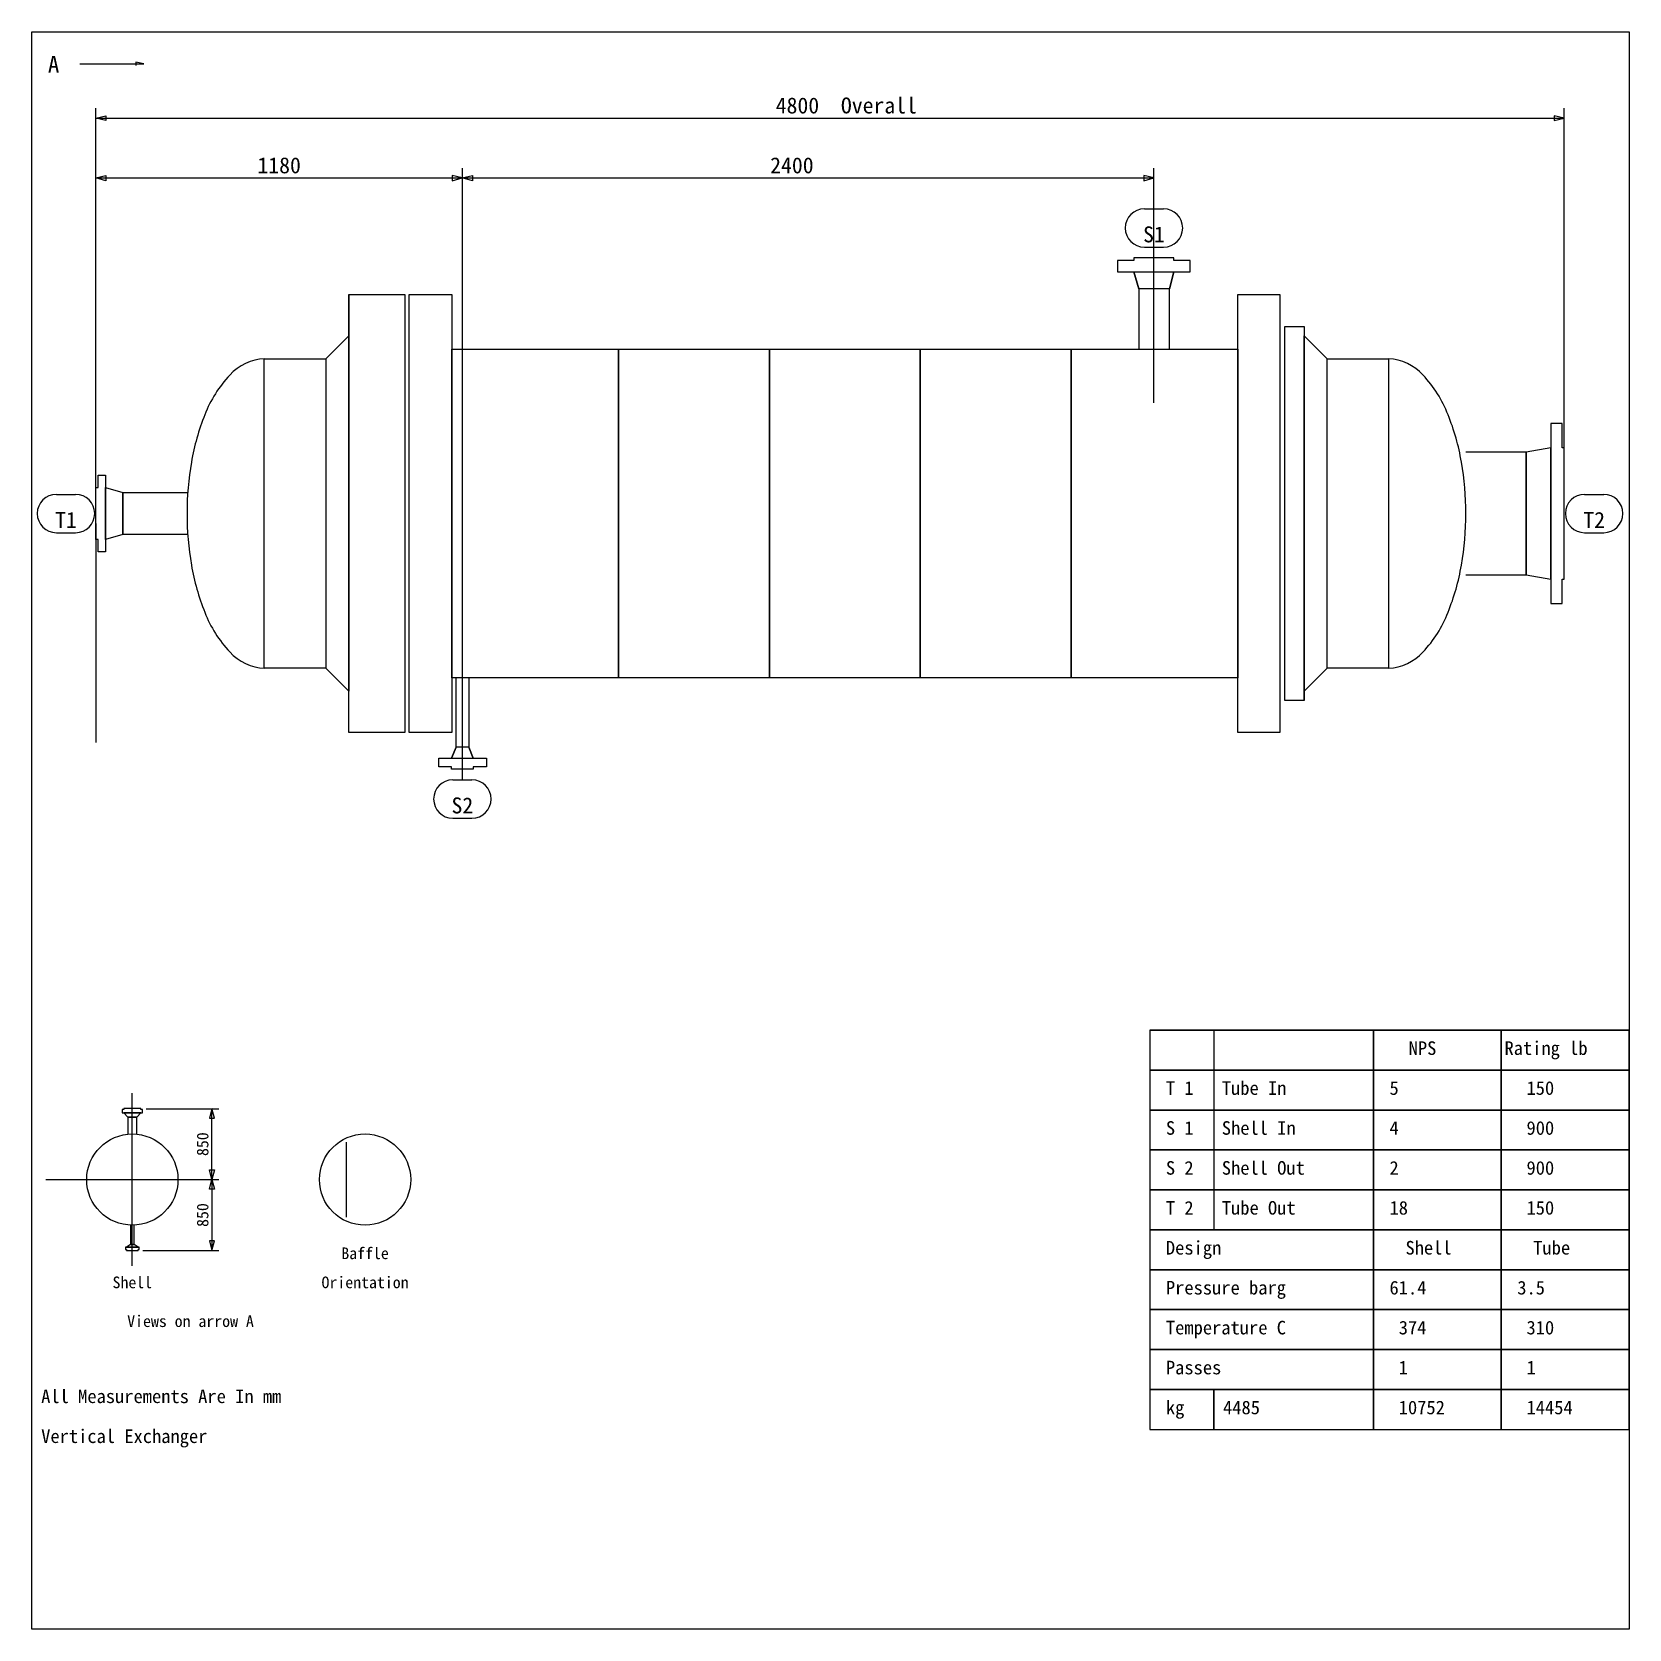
# Model space of a CAD drawing. Header units: millimetres. Extents: x -3006 to 2296, y -71 to 9552.
# Drawn here: x -1926 to -945, y 4250 to 5231 of the extents above; entities that cross this region are included whole.
import ezdxf
from ezdxf.enums import TextEntityAlignment as Align

# ---------------------------------------------------------------- set-up
doc = ezdxf.new("R2010")
doc.units = ezdxf.units.MM
for name, color, linetype in [('1', 7, 'Continuous'), ('11', 7, 'Continuous'), ('12', 7, 'Continuous'), ('2', 7, 'Continuous'), ('7', 7, 'Continuous'), ('8', 7, 'Continuous')]:
    doc.layers.add(name, color=color, linetype=linetype)

msp = doc.modelspace()

# ---------------------------------------------------------------- texts
at = {"layer": '1'}
msp.add_text('A', height=10.294, dxfattribs=at).set_placement((-1915.807, 5216.041), align=Align.TOP_LEFT)
for s, height, p in [('4800  Overall', 9.80392, (-1425.69, 5177.782)), ('1180', 9.8039, (-1773.866, 5141.043)), ('2400', 9.8039, (-1459.119, 5141.043)), ('S1', 9.8039, (-1236.85, 5098.641)), ('T1', 9.8039, (-1904.725, 4923.374)), ('T2', 9.8039, (-966.655, 4923.374)), ('S2', 9.8039, (-1661.388, 4748.107))]:
    msp.add_text(s, height=height, dxfattribs=at).set_placement(p, align=Align.BOTTOM_CENTER)
for p in [(-1815.147, 4548.028), (-1815.147, 4504.503)]:
    msp.add_text('850', height=7.1429, rotation=90, dxfattribs=at).set_placement(p, align=Align.BOTTOM_CENTER)
for s, height, p in [('Baffle', 7.1429, (-1721.129, 4484.599)), ('Shell', 7.1429, (-1863.986, 4466.742)), ('Orientation', 7.14286, (-1721.129, 4466.742)), ('Views on arrow A', 7.14286, (-1828.272, 4442.932))]:
    msp.add_text(s, height=height, dxfattribs=at).set_placement(p, align=Align.TOP_CENTER)
at = {"layer": '12'}
for s, height, p in [('NPS', 8.3333, (-1080.513, 4611.139)), ('Rating lb', 8.3333, (-1021.689, 4611.139)), ('T 1', 8.3333, (-1229.532, 4586.63)), ('Tube In', 8.3333, (-1195.219, 4586.63)), ('5', 8.333, (-1092.277, 4586.63)), (' 150', 8.3333, (-1013.846, 4586.63)), ('S 1', 8.3333, (-1229.532, 4562.12)), ('Shell In', 8.3333, (-1195.219, 4562.12)), ('4', 8.333, (-1092.277, 4562.12)), (' 900', 8.3333, (-1013.846, 4562.12)), ('S 2', 8.3333, (-1229.532, 4537.61)), ('Shell Out', 8.3333, (-1195.219, 4537.61)), ('2', 8.333, (-1092.277, 4537.61)), (' 900', 8.3333, (-1013.846, 4537.61)), ('T 2', 8.3333, (-1229.532, 4513.1)), ('Tube Out', 8.3333, (-1195.219, 4513.1)), ('18', 8.3333, (-1092.277, 4513.1)), (' 150', 8.3333, (-1013.846, 4513.1)), ('Design', 8.3333, (-1229.532, 4488.59)), ('Shell', 8.3333, (-1082.473, 4488.59)), ('Tube', 8.3333, (-1004.042, 4488.59)), ('Pressure barg', 8.33333, (-1229.532, 4464.081)), ('61.4', 8.3333, (-1092.277, 4464.081)), ('3.5', 8.3333, (-1013.846, 4464.081)), ('Temperature C', 8.33333, (-1229.532, 4439.571)), (' 374', 8.3333, (-1092.277, 4439.571)), (' 310', 8.3333, (-1013.846, 4439.571)), ('Passes', 8.3333, (-1229.532, 4415.061)), (' 1', 8.3333, (-1092.277, 4415.061)), (' 1', 8.3333, (-1013.846, 4415.061)), (' All Measurements Are In mm', 8.33333, (-1925.611, 4397.414)), ('kg', 8.3333, (-1229.532, 4390.551)), (' 4485', 8.3333, (-1200.121, 4390.551)), (' 10752', 8.3333, (-1092.277, 4390.551)), (' 14454', 8.3333, (-1013.846, 4390.551)), (' Vertical Exchanger', 8.33333, (-1925.611, 4372.904))]:
    msp.add_text(s, height=height, dxfattribs=at).set_placement(p, align=Align.TOP_LEFT)

# ---------------------------------------------------------------- linework, layer by layer
at = {"layer": '1'}
for p, q in [((-1896.199, 5211.14), (-1856.983, 5211.14)), ((-1886.343, 4941.266), (-1886.343, 5183.91)), ((-985.038, 4941.266), (-985.038, 5183.91)), ((-1886.343, 5075.646), (-1886.343, 5147.171)), ((-1661.388, 4772.126), (-1661.388, 5147.171)), ((-1236.85, 5003.007), (-1236.85, 5147.171)), ((-1242.732, 5122.171), (-1230.968, 5122.171)), ((-1242.732, 5098.641), (-1230.968, 5098.641)), ((-1910.608, 4946.903), (-1898.843, 4946.903)), ((-972.538, 4946.903), (-960.773, 4946.903)), ((-1910.608, 4923.374), (-1898.843, 4923.374)), ((-1886.343, 4929.011), (-1886.343, 4794.631)), ((-972.538, 4923.374), (-960.773, 4923.374)), ((-1667.271, 4771.636), (-1655.506, 4771.636)), ((-1667.271, 4748.107), (-1655.506, 4748.107)), ((-1863.986, 4473.259), (-1863.986, 4579.272)), ((-1855.413, 4569.791), (-1810.98, 4569.791)), ((-1916.992, 4526.266), (-1810.98, 4526.266)), ((-1857.52, 4482.74), (-1810.98, 4482.74))]:
    msp.add_line(p, q, dxfattribs=at)
for points in [[(-1856.983, 5211.14), (-1861.885, 5212.12), (-1861.885, 5210.159)], [(-1886.343, 5177.782), (-1880.231, 5179.264), (-1880.231, 5176.301), (-1886.343, 5177.782), (-985.038, 5177.782), (-991.15, 5179.264), (-991.15, 5176.301), (-985.038, 5177.782)], [(-1886.343, 5141.108), (-1880.231, 5142.59), (-1880.231, 5139.441), (-1886.343, 5141.108), (-1661.481, 5141.108), (-1667.593, 5142.59), (-1667.593, 5139.441), (-1661.481, 5141.108)], [(-1661.481, 5141.108), (-1655.183, 5142.59), (-1655.183, 5139.441), (-1661.481, 5141.108), (-1236.943, 5141.108), (-1243.055, 5142.59), (-1243.055, 5139.441), (-1236.943, 5141.108)], [(-1815.168, 4526.266), (-1816.607, 4532.226), (-1813.626, 4532.226), (-1815.168, 4526.266), (-1815.168, 4569.842), (-1816.607, 4563.881), (-1813.626, 4563.881), (-1815.168, 4569.842)], [(-1815.168, 4526.266), (-1813.626, 4520.305), (-1816.607, 4520.305), (-1815.168, 4526.266), (-1815.168, 4482.689), (-1813.626, 4488.65), (-1816.607, 4488.65), (-1815.168, 4482.689)]]:
    msp.add_lwpolyline(points, dxfattribs=at)
for centre, start, end in [((-1242.732, 5110.406), 90, 270), ((-1230.968, 5110.406), 270, 90), ((-1910.608, 4935.139), 90, 270), ((-1898.843, 4935.139), 270, 90), ((-972.538, 4935.139), 90, 270), ((-960.773, 4935.139), 270, 90), ((-1667.271, 4759.871), 90, 270), ((-1655.506, 4759.871), 270, 90)]:
    msp.add_arc(centre, 11.765, start, end, dxfattribs=at)
at = {"layer": '11'}
for points in [[(-1925.611, 5230.757), (-945.219, 5230.757), (-945.219, 4250.364), (-1925.611, 4250.364), (-1925.611, 5230.757)], [(-1239.336, 4618.002), (-945.219, 4618.002), (-1239.336, 4618.002), (-1239.336, 4593.492), (-945.219, 4593.492), (-1239.336, 4593.492), (-1239.336, 4568.983), (-945.219, 4568.983), (-1239.336, 4568.983), (-1239.336, 4544.473), (-945.219, 4544.473), (-1239.336, 4544.473), (-1239.336, 4519.963), (-945.219, 4519.963), (-1239.336, 4519.963), (-1239.336, 4495.453), (-945.219, 4495.453), (-1239.336, 4495.453), (-1239.336, 4470.943), (-945.219, 4470.943), (-1239.336, 4470.943), (-1239.336, 4446.434), (-945.219, 4446.434), (-1239.336, 4446.434), (-1239.336, 4421.924), (-945.219, 4421.924), (-1239.336, 4421.924), (-1239.336, 4397.414), (-945.219, 4397.414), (-1239.336, 4397.414), (-1239.336, 4372.904), (-1200.121, 4372.904), (-1200.121, 4397.414), (-1200.121, 4372.904), (-1102.081, 4372.904), (-1102.081, 4618.002), (-1102.081, 4372.904), (-1023.65, 4372.904), (-1023.65, 4618.002), (-1023.65, 4372.904), (-945.219, 4372.904), (-945.219, 4618.002), (-1200.121, 4618.002), (-1200.121, 4495.453)]]:
    msp.add_lwpolyline(points, dxfattribs=at)
at = {"layer": '2'}
for p, q in [((-1782.895, 5030.159), (-1782.895, 5030.159)), ((-1092.931, 5030.159), (-1092.931, 5030.159)), ((-1782.895, 4840.119), (-1782.895, 4840.119)), ((-1092.931, 4840.119), (-1092.931, 4840.119)), ((-1732.434, 4503.193), (-1732.434, 4549.338))]:
    msp.add_line(p, q, dxfattribs=at)
for points in [[(-1227.311, 5036.086), (-1227.311, 5073.131), (-1224.718, 5083.503), (-1214.716, 5083.503), (-1214.716, 5090.542), (-1224.718, 5090.542), (-1224.718, 5092.024), (-1249.167, 5092.024), (-1249.167, 5090.542), (-1259.17, 5090.542), (-1259.17, 5083.503), (-1249.167, 5083.503), (-1224.718, 5083.503), (-1227.311, 5073.131), (-1246.204, 5073.131), (-1249.167, 5083.503), (-1246.204, 5073.131), (-1246.204, 5036.086)], [(-1745.202, 5030.159), (-1731.125, 5044.236), (-1731.125, 5069.611), (-1696.674, 5069.611), (-1696.674, 4800.666), (-1731.125, 4800.666), (-1731.125, 5069.611), (-1731.125, 4826.041), (-1745.202, 4840.119)], [(-1694.08, 5069.611), (-1667.779, 5069.611), (-1667.779, 4800.666), (-1694.08, 4800.666), (-1694.08, 5069.611)], [(-1185.45, 5069.611), (-1159.519, 5069.611), (-1159.519, 4800.666), (-1185.45, 4800.666), (-1185.45, 5069.611)], [(-1130.624, 4840.119), (-1144.701, 4826.041), (-1144.701, 4820.3), (-1156.555, 4820.3), (-1156.555, 5049.978), (-1144.701, 5049.978), (-1144.701, 4820.3), (-1144.701, 5044.236), (-1130.624, 5030.159)], [(-1782.988, 5030.159), (-1745.202, 5030.159), (-1745.202, 4840.119), (-1782.988, 4840.119), (-1782.988, 5030.159)], [(-1667.779, 5036.086), (-1185.45, 5036.086), (-1185.45, 4834.191), (-1667.779, 4834.191), (-1667.779, 5036.086)], [(-1130.624, 5030.159), (-1092.838, 5030.159), (-1092.838, 4840.119), (-1130.624, 4840.119), (-1130.624, 5030.159)], [(-1045.421, 4897.538), (-1008.376, 4897.538), (-993.187, 4894.76), (-993.187, 4879.942), (-986.334, 4879.942), (-986.334, 4894.76), (-985.038, 4894.76), (-985.038, 4975.517), (-986.334, 4975.517), (-986.334, 4990.335), (-993.187, 4990.335), (-993.187, 4975.517), (-993.187, 4894.76), (-993.187, 4975.517), (-1008.376, 4972.739), (-1008.376, 4897.538), (-1008.376, 4972.739), (-1045.421, 4972.739)], [(-1830.405, 4922.173), (-1869.858, 4922.173), (-1880.416, 4919.209), (-1880.416, 4911.615), (-1884.861, 4911.615), (-1884.861, 4919.209), (-1886.343, 4919.209), (-1886.343, 4951.068), (-1884.861, 4951.068), (-1884.861, 4958.662), (-1880.416, 4958.662), (-1880.416, 4951.068), (-1880.416, 4919.209), (-1880.416, 4951.068), (-1869.858, 4948.104), (-1869.858, 4922.173), (-1869.858, 4948.104), (-1830.405, 4948.104)], [(-1657.406, 4834.191), (-1657.406, 4791.775), (-1654.813, 4784.922), (-1646.663, 4784.922), (-1646.663, 4779.55), (-1654.813, 4779.55), (-1654.813, 4778.254), (-1668.149, 4778.254), (-1668.149, 4779.55), (-1675.928, 4779.55), (-1675.928, 4784.922), (-1668.149, 4784.922), (-1654.813, 4784.922), (-1657.406, 4791.775), (-1665.185, 4791.775), (-1668.149, 4784.922), (-1665.185, 4791.775), (-1665.185, 4834.191)], [(-1861.314, 4554.118), (-1861.314, 4564.498), (-1858.847, 4567.17), (-1857.82, 4567.17), (-1857.82, 4569.225), (-1858.847, 4569.225), (-1858.847, 4569.842), (-1869.125, 4569.842), (-1869.125, 4569.225), (-1870.153, 4569.225), (-1870.153, 4567.17), (-1869.125, 4567.17), (-1858.847, 4567.17), (-1869.125, 4567.17), (-1866.658, 4564.498), (-1861.314, 4564.498), (-1866.658, 4564.498), (-1866.658, 4554.118)], [(-1865.014, 4498.311), (-1865.014, 4486.492), (-1867.48, 4484.847), (-1868.097, 4484.847), (-1868.097, 4483.306), (-1867.48, 4483.306), (-1867.48, 4482.689), (-1860.492, 4482.689), (-1860.492, 4483.306), (-1859.875, 4483.306), (-1859.875, 4484.847), (-1860.492, 4484.847), (-1867.48, 4484.847), (-1860.492, 4484.847), (-1862.856, 4486.492), (-1865.014, 4486.492), (-1862.856, 4486.492), (-1862.856, 4498.311)]]:
    msp.add_lwpolyline(points, dxfattribs=at)
for points in [[(-1782.895, 5030.159, 0.1989124), (-1804.143, 5020.127, 0.0984914), (-1819.482, 4995.757, 0.0545957), (-1827.701, 4966.74, 0.0436609), (-1830.405, 4935.139, 0.0436609), (-1827.701, 4903.537, 0.0545957), (-1819.482, 4874.52, 0.0984914), (-1804.143, 4850.15, 0.1989124), (-1782.895, 4840.119, 0.1989124)], [(-1092.931, 4840.119, 0.1989124), (-1071.684, 4850.15, 0.0984914), (-1056.344, 4874.52, 0.0545957), (-1048.125, 4903.537, 0.0436609), (-1045.421, 4935.139, 0.0436609), (-1048.125, 4966.74, 0.0545957), (-1056.344, 4995.757, 0.0984914), (-1071.684, 5020.127, 0.1989124), (-1092.931, 5030.159, 0.1989124)]]:
    msp.add_lwpolyline(points, format="xyb", dxfattribs=at)
for centre in [(-1863.986, 4526.266), (-1721.129, 4526.266)]:
    msp.add_circle(centre, 28.006, dxfattribs=at)
at = {"layer": '7'}
for points in [[(-1565.533, 4834.191), (-1565.533, 4834.191), (-1565.533, 5036.086), (-1565.533, 5036.086), (-1565.533, 4834.191)], [(-1380.308, 4834.191), (-1380.308, 4834.191), (-1380.308, 5036.086), (-1380.308, 5036.086), (-1380.308, 4834.191)]]:
    msp.add_lwpolyline(points, dxfattribs=at)
at = {"layer": '8'}
for points in [[(-1472.92, 4834.191), (-1472.92, 4834.191), (-1472.92, 5036.086), (-1472.92, 5036.086), (-1472.92, 4834.191)], [(-1287.696, 4834.191), (-1287.696, 4834.191), (-1287.696, 5036.086), (-1287.696, 5036.086), (-1287.696, 4834.191)]]:
    msp.add_lwpolyline(points, dxfattribs=at)

msp.set_redraw_order([(e.dxf.handle, doc.entitydb.next_handle()) for e in msp.query("TEXT MTEXT ATTDEF DIMENSION ARC_DIMENSION")])  # texts and dimensions are drawn at this point

doc.saveas('drawing.dxf')
